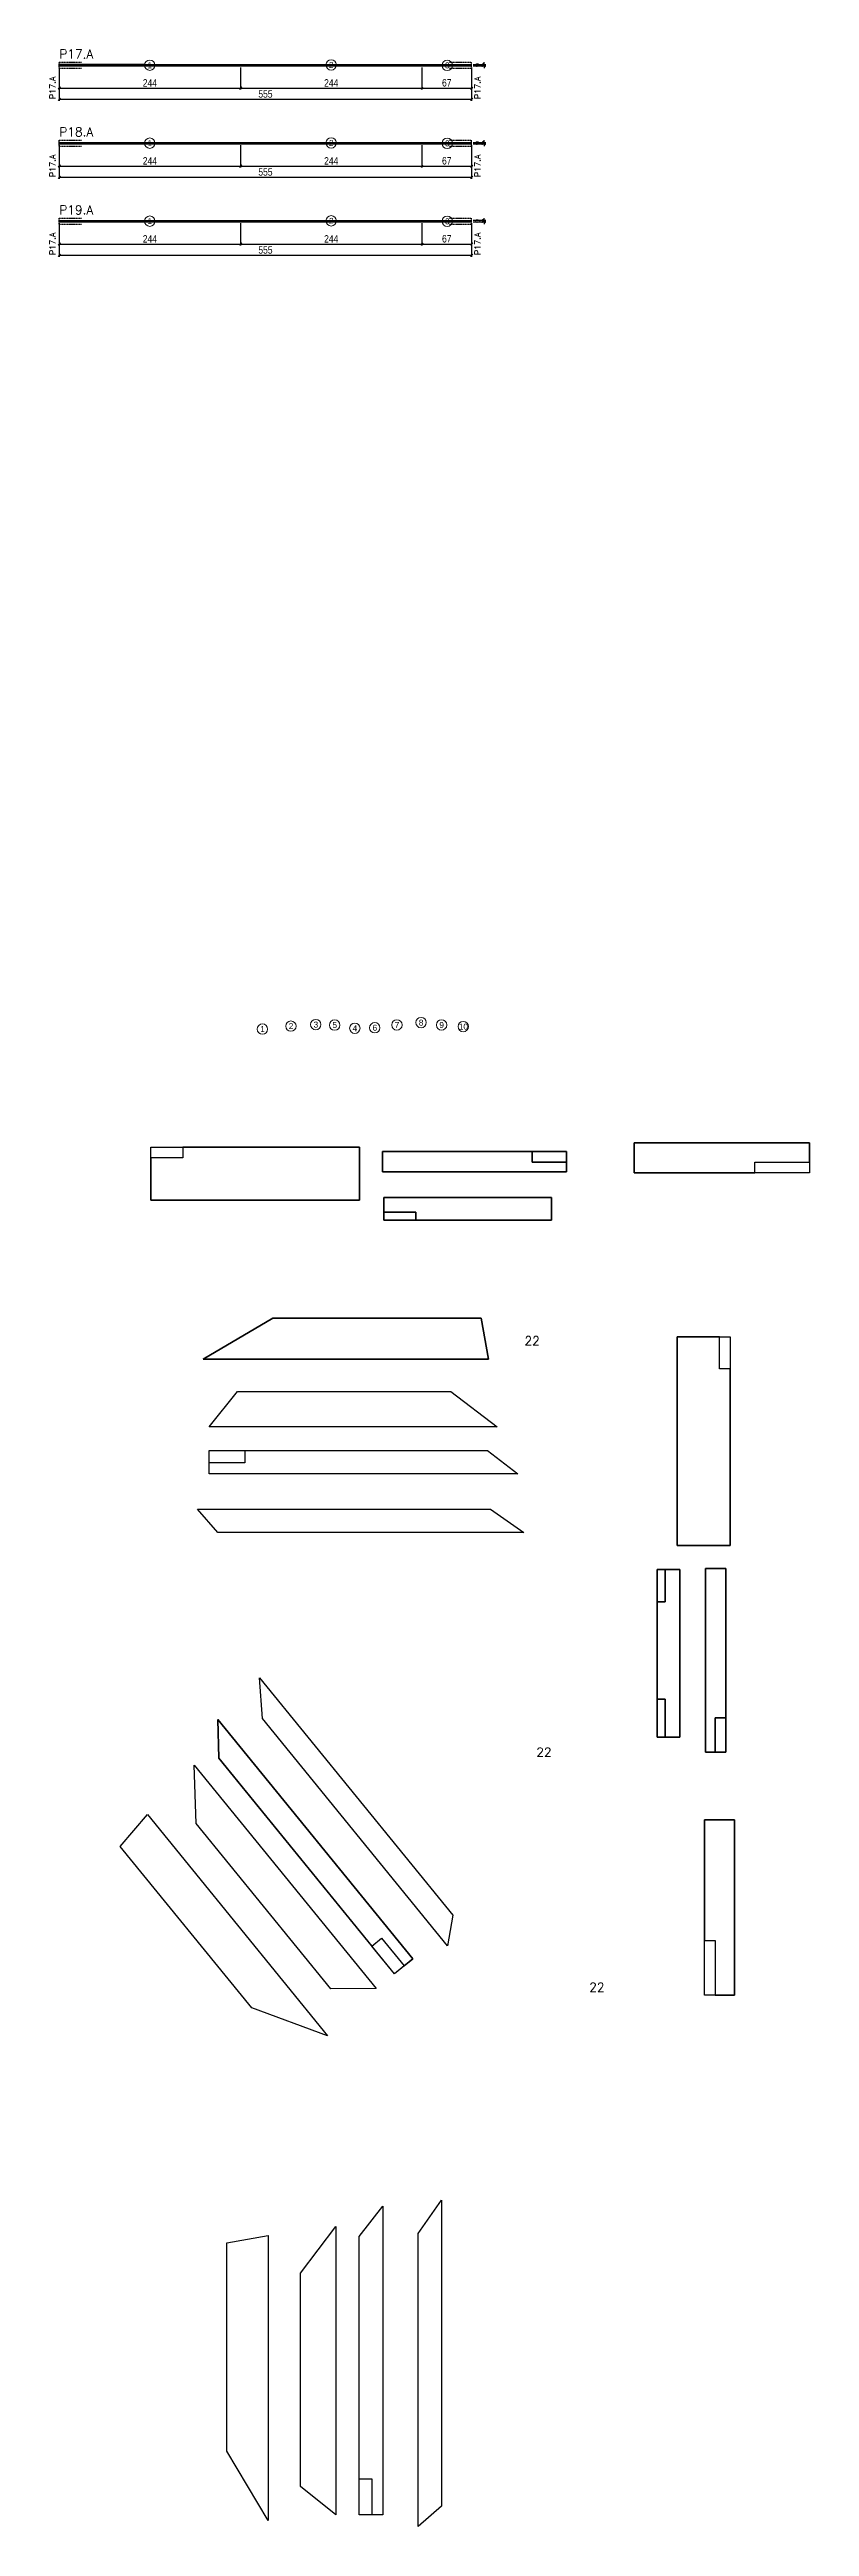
# Model space of a CAD drawing. Extents: x 20827 to 21850, y 13379 to 16714.
import ezdxf
from ezdxf.enums import TextEntityAlignment as Align

# ---------------------------------------------------------------- set-up
doc = ezdxf.new("R2010")
doc.units = 0
doc.linetypes.add('HIDDEN', pattern=[0.375, 0.25, -0.125])
doc.layers.get('0').update_dxf_attribs({"color": 1, "linetype": 'CONTINUOUS'})
doc.layers.get('Defpoints').update_dxf_attribs({"linetype": 'CONTINUOUS'})
for name, color, linetype in [('COTA', 241, 'CONTINUOUS'), ('Painéis', 255, 'CONTINUOUS'), ('SARR_2.2x5', 91, 'CONTINUOUS'), ('SARR_2.2x7', 30, 'CONTINUOUS')]:
    doc.layers.add(name, color=color, linetype=linetype)
doc.layers.add('DIVISAO', color=142, linetype='CONTINUOUS', lineweight=15)
doc.layers.add('NUMERACAO', color=5, linetype='CONTINUOUS', lineweight=15)
doc.styles.add('ARIAL', font='arial.ttf')
doc.styles.add('COTA TECNICA', font='techl___.ttf', dxfattribs={"height": 10})
doc.styles.get("Standard").update_dxf_attribs({"font": 'ROMANS.SHX'})
doc.dimstyles.new('PAINEL', dxfattribs={"dimtxt": 10, "dimasz": 3, "dimexe": 3, "dimexo": 3, "dimgap": 3, "dimtad": 1, "dimdec": 1, "dimzin": 12, "dimdsep": 46, "dimtxsty": 'COTA TECNICA', "dimblk1": 'OBLIQUE', "dimblk2": 'OBLIQUE', "dimsah": 1, "dimcen": 0.9, "dimclrd": 4, "dimclre": 4, "dimclrt": 240, "dimadec": 1, "dimazin": 3, "dimtfac": 1, "dimtdec": 1, "dimtmove": 0, "dimatfit": 3, "dimfxl": 1, "dimtolj": 1, "dimtzin": 12, "dimarcsym": 0})

# ---------------------------------------------------------------- blocks, each defined once
blk = doc.blocks.new('_Oblique')
at = {"color": 0, "linetype": 'ByBlock', "lineweight": -2}
blk.add_line((-0.5, -0.5), (0.5, 0.5), dxfattribs=at)
blk = doc.blocks.new('*D24')
at = {"layer": 'COTA', "color": 4, "linetype": 'Continuous', "lineweight": -2, "transparency": 16777216}
for p, q in [((20840.4, 16689.9), (20840.4, 16659.9)), ((21084.4, 16689.9), (21084.4, 16659.9)), ((20840.4, 16661.9), (21084.4, 16661.9))]:
    blk.add_line(p, q, dxfattribs=at)
at = {"layer": 'Defpoints', "color": 0, "linetype": 'Continuous', "transparency": 16777216}
for p in [(20840.4, 16691.9), (21084.4, 16691.9), (21084.4, 16661.9)]:
    blk.add_point(p, dxfattribs=at)
at = {"layer": 'COTA', "color": 4, "linetype": 'Continuous', "lineweight": -2, "transparency": 16777216, "xscale": 3, "yscale": 3, "zscale": 3, "rotation": 180}
blk.add_blockref('_Oblique', (20840.4, 16661.9), dxfattribs=at)
at = {"layer": 'COTA', "color": 4, "linetype": 'Continuous', "lineweight": -2, "transparency": 16777216, "xscale": 3, "yscale": 3, "zscale": 3}
blk.add_blockref('_Oblique', (21084.4, 16661.9), dxfattribs=at)
at = {"layer": 'COTA', "color": 240, "linetype": 'Continuous', "transparency": 16777216, "insert": (20962.4, 16668.9), "char_height": 10, "attachment_point": 5, "style": 'COTA TECNICA'}
blk.add_mtext('\\A1;244', dxfattribs=at)
blk = doc.blocks.new('*D25')
at = {"layer": 'COTA', "color": 4, "linetype": 'Continuous', "lineweight": -2, "transparency": 16777216}
for p, q in [((21084.4, 16689.9), (21084.4, 16659.9)), ((21328.4, 16689.9), (21328.4, 16659.9)), ((21084.4, 16661.9), (21328.4, 16661.9))]:
    blk.add_line(p, q, dxfattribs=at)
at = {"layer": 'Defpoints', "color": 0, "linetype": 'Continuous', "transparency": 16777216}
for p in [(21084.4, 16691.9), (21328.4, 16691.9), (21328.4, 16661.9)]:
    blk.add_point(p, dxfattribs=at)
at = {"layer": 'COTA', "color": 4, "linetype": 'Continuous', "lineweight": -2, "transparency": 16777216, "xscale": 3, "yscale": 3, "zscale": 3, "rotation": 180}
blk.add_blockref('_Oblique', (21084.4, 16661.9), dxfattribs=at)
at = {"layer": 'COTA', "color": 4, "linetype": 'Continuous', "lineweight": -2, "transparency": 16777216, "xscale": 3, "yscale": 3, "zscale": 3}
blk.add_blockref('_Oblique', (21328.4, 16661.9), dxfattribs=at)
at = {"layer": 'COTA', "color": 240, "linetype": 'Continuous', "transparency": 16777216, "insert": (21206.4, 16668.9), "char_height": 10, "attachment_point": 5, "style": 'COTA TECNICA'}
blk.add_mtext('\\A1;244', dxfattribs=at)
blk = doc.blocks.new('*D26')
at = {"layer": 'COTA', "color": 4, "linetype": 'Continuous', "lineweight": -2, "transparency": 16777216}
for p, q in [((21328.4, 16689.9), (21328.4, 16659.9)), ((21395.4, 16689.9), (21395.4, 16659.9)), ((21328.4, 16661.9), (21395.4, 16661.9))]:
    blk.add_line(p, q, dxfattribs=at)
at = {"layer": 'Defpoints', "color": 0, "linetype": 'Continuous', "transparency": 16777216}
for p in [(21328.4, 16691.9), (21395.4, 16691.9), (21395.4, 16661.9)]:
    blk.add_point(p, dxfattribs=at)
at = {"layer": 'COTA', "color": 4, "linetype": 'Continuous', "lineweight": -2, "transparency": 16777216, "xscale": 3, "yscale": 3, "zscale": 3, "rotation": 180}
blk.add_blockref('_Oblique', (21328.4, 16661.9), dxfattribs=at)
at = {"layer": 'COTA', "color": 4, "linetype": 'Continuous', "lineweight": -2, "transparency": 16777216, "xscale": 3, "yscale": 3, "zscale": 3}
blk.add_blockref('_Oblique', (21395.4, 16661.9), dxfattribs=at)
at = {"layer": 'COTA', "color": 240, "linetype": 'Continuous', "transparency": 16777216, "insert": (21361.9, 16669), "char_height": 10, "attachment_point": 5, "style": 'COTA TECNICA'}
blk.add_mtext('\\A1;67', dxfattribs=at)
blk = doc.blocks.new('*D27')
at = {"layer": 'COTA', "color": 4, "linetype": 'Continuous', "lineweight": -2, "transparency": 16777216}
for p, q in [((20840.4, 16689.9), (20840.4, 16644.9)), ((21395.4, 16689.9), (21395.4, 16644.9)), ((20840.4, 16646.9), (21395.4, 16646.9))]:
    blk.add_line(p, q, dxfattribs=at)
at = {"layer": 'Defpoints', "color": 0, "linetype": 'Continuous', "transparency": 16777216}
for p in [(20840.4, 16691.9), (21395.4, 16691.9), (21395.4, 16646.9)]:
    blk.add_point(p, dxfattribs=at)
at = {"layer": 'COTA', "color": 4, "linetype": 'Continuous', "lineweight": -2, "transparency": 16777216, "xscale": 3, "yscale": 3, "zscale": 3, "rotation": 180}
blk.add_blockref('_Oblique', (20840.4, 16646.9), dxfattribs=at)
at = {"layer": 'COTA', "color": 4, "linetype": 'Continuous', "lineweight": -2, "transparency": 16777216, "xscale": 3, "yscale": 3, "zscale": 3}
blk.add_blockref('_Oblique', (21395.4, 16646.9), dxfattribs=at)
at = {"layer": 'COTA', "color": 240, "linetype": 'Continuous', "transparency": 16777216, "insert": (21117.9, 16654), "char_height": 10, "attachment_point": 5, "style": 'COTA TECNICA'}
blk.add_mtext('\\A1;555', dxfattribs=at)
blk = doc.blocks.new('*D28')
at = {"layer": 'COTA', "color": 4, "linetype": 'Continuous', "lineweight": -2, "transparency": 16777216}
for p, q in [((21397.4, 16693.9), (21414.4, 16693.9)), ((21397.4, 16691.9), (21414.4, 16691.9)), ((21412.4, 16693.9), (21412.4, 16696.9)), ((21412.4, 16691.9), (21412.4, 16693.9)), ((21412.4, 16691.9), (21412.4, 16688.9))]:
    blk.add_line(p, q, dxfattribs=at)
at = {"layer": 'Defpoints', "color": 0, "linetype": 'Continuous', "transparency": 16777216}
for p in [(21395.4, 16693.9), (21395.4, 16691.9), (21412.4, 16693.9)]:
    blk.add_point(p, dxfattribs=at)
at = {"layer": 'COTA', "color": 4, "linetype": 'Continuous', "lineweight": -2, "transparency": 16777216, "xscale": 3, "yscale": 3, "zscale": 3}
for p, rotation in [((21412.4, 16693.9), 270), ((21412.4, 16691.9), 90)]:
    blk.add_blockref('_Oblique', p, dxfattribs=dict(at, rotation=rotation))
at = {"layer": 'COTA', "color": 240, "linetype": 'Continuous', "transparency": 16777216, "insert": (21405.4, 16692.9), "char_height": 10, "attachment_point": 5, "rotation": 90, "style": 'COTA TECNICA'}
blk.add_mtext('\\A1;2', dxfattribs=at)
blk = doc.blocks.new('nf1')
at = {"layer": 'NUMERACAO', "color": 1}
blk.add_circle((-0.2, -0.1), 7, dxfattribs=at)
at = {"layer": 'NUMERACAO', "color": 7, "style": 'ARIAL'}
blk.add_text('1', height=8, dxfattribs=at).set_placement((-0.1, -0.1), align=Align.MIDDLE_CENTER)
blk = doc.blocks.new('nf2')
at = {"layer": 'NUMERACAO', "color": 1}
blk.add_circle((0, 0.3), 7, dxfattribs=at)
at = {"layer": 'NUMERACAO', "color": 7, "style": 'ARIAL'}
blk.add_text('2', height=8, dxfattribs=at).set_placement((0.1, 0.3), align=Align.MIDDLE_CENTER)
blk = doc.blocks.new('nf3')
at = {"layer": 'NUMERACAO', "color": 1}
blk.add_circle((0.7, -0.3), 7, dxfattribs=at)
at = {"layer": 'NUMERACAO', "color": 7, "style": 'ARIAL'}
blk.add_text('3', height=8, dxfattribs=at).set_placement((0.8, -0.3), align=Align.MIDDLE_CENTER)
blk = doc.blocks.new('*D29')
at = {"layer": 'COTA', "color": 4, "linetype": 'Continuous', "lineweight": -2, "transparency": 16777216}
for p, q in [((20840.4, 16584.9), (20840.4, 16554.9)), ((21084.4, 16584.9), (21084.4, 16554.9)), ((20840.4, 16556.9), (21084.4, 16556.9))]:
    blk.add_line(p, q, dxfattribs=at)
at = {"layer": 'Defpoints', "color": 0, "linetype": 'Continuous', "transparency": 16777216}
for p in [(20840.4, 16586.9), (21084.4, 16586.9), (21084.4, 16556.9)]:
    blk.add_point(p, dxfattribs=at)
at = {"layer": 'COTA', "color": 4, "linetype": 'Continuous', "lineweight": -2, "transparency": 16777216, "xscale": 3, "yscale": 3, "zscale": 3, "rotation": 180}
blk.add_blockref('_Oblique', (20840.4, 16556.9), dxfattribs=at)
at = {"layer": 'COTA', "color": 4, "linetype": 'Continuous', "lineweight": -2, "transparency": 16777216, "xscale": 3, "yscale": 3, "zscale": 3}
blk.add_blockref('_Oblique', (21084.4, 16556.9), dxfattribs=at)
at = {"layer": 'COTA', "color": 240, "linetype": 'Continuous', "transparency": 16777216, "insert": (20962.4, 16563.9), "char_height": 10, "attachment_point": 5, "style": 'COTA TECNICA'}
blk.add_mtext('\\A1;244', dxfattribs=at)
blk = doc.blocks.new('*D30')
at = {"layer": 'COTA', "color": 4, "linetype": 'Continuous', "lineweight": -2, "transparency": 16777216}
for p, q in [((21084.4, 16584.9), (21084.4, 16554.9)), ((21328.4, 16584.9), (21328.4, 16554.9)), ((21084.4, 16556.9), (21328.4, 16556.9))]:
    blk.add_line(p, q, dxfattribs=at)
at = {"layer": 'Defpoints', "color": 0, "linetype": 'Continuous', "transparency": 16777216}
for p in [(21084.4, 16586.9), (21328.4, 16586.9), (21328.4, 16556.9)]:
    blk.add_point(p, dxfattribs=at)
at = {"layer": 'COTA', "color": 4, "linetype": 'Continuous', "lineweight": -2, "transparency": 16777216, "xscale": 3, "yscale": 3, "zscale": 3, "rotation": 180}
blk.add_blockref('_Oblique', (21084.4, 16556.9), dxfattribs=at)
at = {"layer": 'COTA', "color": 4, "linetype": 'Continuous', "lineweight": -2, "transparency": 16777216, "xscale": 3, "yscale": 3, "zscale": 3}
blk.add_blockref('_Oblique', (21328.4, 16556.9), dxfattribs=at)
at = {"layer": 'COTA', "color": 240, "linetype": 'Continuous', "transparency": 16777216, "insert": (21206.4, 16563.9), "char_height": 10, "attachment_point": 5, "style": 'COTA TECNICA'}
blk.add_mtext('\\A1;244', dxfattribs=at)
blk = doc.blocks.new('*D31')
at = {"layer": 'COTA', "color": 4, "linetype": 'Continuous', "lineweight": -2, "transparency": 16777216}
for p, q in [((21328.4, 16584.9), (21328.4, 16554.9)), ((21395.4, 16584.9), (21395.4, 16554.9)), ((21328.4, 16556.9), (21395.4, 16556.9))]:
    blk.add_line(p, q, dxfattribs=at)
at = {"layer": 'Defpoints', "color": 0, "linetype": 'Continuous', "transparency": 16777216}
for p in [(21328.4, 16586.9), (21395.4, 16586.9), (21395.4, 16556.9)]:
    blk.add_point(p, dxfattribs=at)
at = {"layer": 'COTA', "color": 4, "linetype": 'Continuous', "lineweight": -2, "transparency": 16777216, "xscale": 3, "yscale": 3, "zscale": 3, "rotation": 180}
blk.add_blockref('_Oblique', (21328.4, 16556.9), dxfattribs=at)
at = {"layer": 'COTA', "color": 4, "linetype": 'Continuous', "lineweight": -2, "transparency": 16777216, "xscale": 3, "yscale": 3, "zscale": 3}
blk.add_blockref('_Oblique', (21395.4, 16556.9), dxfattribs=at)
at = {"layer": 'COTA', "color": 240, "linetype": 'Continuous', "transparency": 16777216, "insert": (21361.9, 16564), "char_height": 10, "attachment_point": 5, "style": 'COTA TECNICA'}
blk.add_mtext('\\A1;67', dxfattribs=at)
blk = doc.blocks.new('*D32')
at = {"layer": 'COTA', "color": 4, "linetype": 'Continuous', "lineweight": -2, "transparency": 16777216}
for p, q in [((20840.4, 16584.9), (20840.4, 16539.9)), ((21395.4, 16584.9), (21395.4, 16539.9)), ((20840.4, 16541.9), (21395.4, 16541.9))]:
    blk.add_line(p, q, dxfattribs=at)
at = {"layer": 'Defpoints', "color": 0, "linetype": 'Continuous', "transparency": 16777216}
for p in [(20840.4, 16586.9), (21395.4, 16586.9), (21395.4, 16541.9)]:
    blk.add_point(p, dxfattribs=at)
at = {"layer": 'COTA', "color": 4, "linetype": 'Continuous', "lineweight": -2, "transparency": 16777216, "xscale": 3, "yscale": 3, "zscale": 3, "rotation": 180}
blk.add_blockref('_Oblique', (20840.4, 16541.9), dxfattribs=at)
at = {"layer": 'COTA', "color": 4, "linetype": 'Continuous', "lineweight": -2, "transparency": 16777216, "xscale": 3, "yscale": 3, "zscale": 3}
blk.add_blockref('_Oblique', (21395.4, 16541.9), dxfattribs=at)
at = {"layer": 'COTA', "color": 240, "linetype": 'Continuous', "transparency": 16777216, "insert": (21117.9, 16549), "char_height": 10, "attachment_point": 5, "style": 'COTA TECNICA'}
blk.add_mtext('\\A1;555', dxfattribs=at)
blk = doc.blocks.new('*D33')
at = {"layer": 'COTA', "color": 4, "linetype": 'Continuous', "lineweight": -2, "transparency": 16777216}
for p, q in [((21397.4, 16588.9), (21414.4, 16588.9)), ((21397.4, 16586.9), (21414.4, 16586.9)), ((21412.4, 16588.9), (21412.4, 16591.9)), ((21412.4, 16586.9), (21412.4, 16588.9)), ((21412.4, 16586.9), (21412.4, 16583.9))]:
    blk.add_line(p, q, dxfattribs=at)
at = {"layer": 'Defpoints', "color": 0, "linetype": 'Continuous', "transparency": 16777216}
for p in [(21395.4, 16588.9), (21395.4, 16586.9), (21412.4, 16588.9)]:
    blk.add_point(p, dxfattribs=at)
at = {"layer": 'COTA', "color": 4, "linetype": 'Continuous', "lineweight": -2, "transparency": 16777216, "xscale": 3, "yscale": 3, "zscale": 3}
for p, rotation in [((21412.4, 16588.9), 270), ((21412.4, 16586.9), 90)]:
    blk.add_blockref('_Oblique', p, dxfattribs=dict(at, rotation=rotation))
at = {"layer": 'COTA', "color": 240, "linetype": 'Continuous', "transparency": 16777216, "insert": (21405.4, 16587.9), "char_height": 10, "attachment_point": 5, "rotation": 90, "style": 'COTA TECNICA'}
blk.add_mtext('\\A1;2', dxfattribs=at)
blk = doc.blocks.new('*D34')
at = {"layer": 'COTA', "color": 4, "linetype": 'Continuous', "lineweight": -2, "transparency": 16777216}
for p, q in [((20840.4, 16479.9), (20840.4, 16449.9)), ((21084.4, 16479.9), (21084.4, 16449.9)), ((20840.4, 16451.9), (21084.4, 16451.9))]:
    blk.add_line(p, q, dxfattribs=at)
at = {"layer": 'Defpoints', "color": 0, "linetype": 'Continuous', "transparency": 16777216}
for p in [(20840.4, 16481.9), (21084.4, 16481.9), (21084.4, 16451.9)]:
    blk.add_point(p, dxfattribs=at)
at = {"layer": 'COTA', "color": 4, "linetype": 'Continuous', "lineweight": -2, "transparency": 16777216, "xscale": 3, "yscale": 3, "zscale": 3, "rotation": 180}
blk.add_blockref('_Oblique', (20840.4, 16451.9), dxfattribs=at)
at = {"layer": 'COTA', "color": 4, "linetype": 'Continuous', "lineweight": -2, "transparency": 16777216, "xscale": 3, "yscale": 3, "zscale": 3}
blk.add_blockref('_Oblique', (21084.4, 16451.9), dxfattribs=at)
at = {"layer": 'COTA', "color": 240, "linetype": 'Continuous', "transparency": 16777216, "insert": (20962.4, 16458.9), "char_height": 10, "attachment_point": 5, "style": 'COTA TECNICA'}
blk.add_mtext('\\A1;244', dxfattribs=at)
blk = doc.blocks.new('*D35')
at = {"layer": 'COTA', "color": 4, "linetype": 'Continuous', "lineweight": -2, "transparency": 16777216}
for p, q in [((21084.4, 16479.9), (21084.4, 16449.9)), ((21328.4, 16479.9), (21328.4, 16449.9)), ((21084.4, 16451.9), (21328.4, 16451.9))]:
    blk.add_line(p, q, dxfattribs=at)
at = {"layer": 'Defpoints', "color": 0, "linetype": 'Continuous', "transparency": 16777216}
for p in [(21084.4, 16481.9), (21328.4, 16481.9), (21328.4, 16451.9)]:
    blk.add_point(p, dxfattribs=at)
at = {"layer": 'COTA', "color": 4, "linetype": 'Continuous', "lineweight": -2, "transparency": 16777216, "xscale": 3, "yscale": 3, "zscale": 3, "rotation": 180}
blk.add_blockref('_Oblique', (21084.4, 16451.9), dxfattribs=at)
at = {"layer": 'COTA', "color": 4, "linetype": 'Continuous', "lineweight": -2, "transparency": 16777216, "xscale": 3, "yscale": 3, "zscale": 3}
blk.add_blockref('_Oblique', (21328.4, 16451.9), dxfattribs=at)
at = {"layer": 'COTA', "color": 240, "linetype": 'Continuous', "transparency": 16777216, "insert": (21206.4, 16458.9), "char_height": 10, "attachment_point": 5, "style": 'COTA TECNICA'}
blk.add_mtext('\\A1;244', dxfattribs=at)
blk = doc.blocks.new('*D36')
at = {"layer": 'COTA', "color": 4, "linetype": 'Continuous', "lineweight": -2, "transparency": 16777216}
for p, q in [((21328.4, 16479.9), (21328.4, 16449.9)), ((21395.4, 16479.9), (21395.4, 16449.9)), ((21328.4, 16451.9), (21395.4, 16451.9))]:
    blk.add_line(p, q, dxfattribs=at)
at = {"layer": 'Defpoints', "color": 0, "linetype": 'Continuous', "transparency": 16777216}
for p in [(21328.4, 16481.9), (21395.4, 16481.9), (21395.4, 16451.9)]:
    blk.add_point(p, dxfattribs=at)
at = {"layer": 'COTA', "color": 4, "linetype": 'Continuous', "lineweight": -2, "transparency": 16777216, "xscale": 3, "yscale": 3, "zscale": 3, "rotation": 180}
blk.add_blockref('_Oblique', (21328.4, 16451.9), dxfattribs=at)
at = {"layer": 'COTA', "color": 4, "linetype": 'Continuous', "lineweight": -2, "transparency": 16777216, "xscale": 3, "yscale": 3, "zscale": 3}
blk.add_blockref('_Oblique', (21395.4, 16451.9), dxfattribs=at)
at = {"layer": 'COTA', "color": 240, "linetype": 'Continuous', "transparency": 16777216, "insert": (21361.9, 16459), "char_height": 10, "attachment_point": 5, "style": 'COTA TECNICA'}
blk.add_mtext('\\A1;67', dxfattribs=at)
blk = doc.blocks.new('*D37')
at = {"layer": 'COTA', "color": 4, "linetype": 'Continuous', "lineweight": -2, "transparency": 16777216}
for p, q in [((20840.4, 16479.9), (20840.4, 16434.9)), ((21395.4, 16479.9), (21395.4, 16434.9)), ((20840.4, 16436.9), (21395.4, 16436.9))]:
    blk.add_line(p, q, dxfattribs=at)
at = {"layer": 'Defpoints', "color": 0, "linetype": 'Continuous', "transparency": 16777216}
for p in [(20840.4, 16481.9), (21395.4, 16481.9), (21395.4, 16436.9)]:
    blk.add_point(p, dxfattribs=at)
at = {"layer": 'COTA', "color": 4, "linetype": 'Continuous', "lineweight": -2, "transparency": 16777216, "xscale": 3, "yscale": 3, "zscale": 3, "rotation": 180}
blk.add_blockref('_Oblique', (20840.4, 16436.9), dxfattribs=at)
at = {"layer": 'COTA', "color": 4, "linetype": 'Continuous', "lineweight": -2, "transparency": 16777216, "xscale": 3, "yscale": 3, "zscale": 3}
blk.add_blockref('_Oblique', (21395.4, 16436.9), dxfattribs=at)
at = {"layer": 'COTA', "color": 240, "linetype": 'Continuous', "transparency": 16777216, "insert": (21117.9, 16444), "char_height": 10, "attachment_point": 5, "style": 'COTA TECNICA'}
blk.add_mtext('\\A1;555', dxfattribs=at)
blk = doc.blocks.new('*D38')
at = {"layer": 'COTA', "color": 4, "linetype": 'Continuous', "lineweight": -2, "transparency": 16777216}
for p, q in [((21397.4, 16483.9), (21414.4, 16483.9)), ((21397.4, 16481.9), (21414.4, 16481.9)), ((21412.4, 16483.9), (21412.4, 16486.9)), ((21412.4, 16481.9), (21412.4, 16483.9)), ((21412.4, 16481.9), (21412.4, 16478.9))]:
    blk.add_line(p, q, dxfattribs=at)
at = {"layer": 'Defpoints', "color": 0, "linetype": 'Continuous', "transparency": 16777216}
for p in [(21395.4, 16483.9), (21395.4, 16481.9), (21412.4, 16483.9)]:
    blk.add_point(p, dxfattribs=at)
at = {"layer": 'COTA', "color": 4, "linetype": 'Continuous', "lineweight": -2, "transparency": 16777216, "xscale": 3, "yscale": 3, "zscale": 3}
for p, rotation in [((21412.4, 16483.9), 270), ((21412.4, 16481.9), 90)]:
    blk.add_blockref('_Oblique', p, dxfattribs=dict(at, rotation=rotation))
at = {"layer": 'COTA', "color": 240, "linetype": 'Continuous', "transparency": 16777216, "insert": (21405.4, 16482.9), "char_height": 10, "attachment_point": 5, "rotation": 90, "style": 'COTA TECNICA'}
blk.add_mtext('\\A1;2', dxfattribs=at)

msp = doc.modelspace()

# ---------------------------------------------------------------- linework, layer by layer
at = {"layer": 'COTA', "linetype": 'Continuous'}
msp.add_lwpolyline([(20955.27, 16693.88), (20840.38, 16693.88), (20840.38, 16691.88), (20870.38, 16691.88), (20955.24, 16691.88, -0.0324288), (20955.18, 16692.78, -0.0392833)], format="xyb", close=True, dxfattribs=at)
msp.add_lwpolyline([(20955.27, 16693.88), (20840.38, 16693.88), (20840.38, 16691.88), (20870.38, 16691.88), (20955.24, 16691.88, -0.0324288), (20955.18, 16692.78, -0.0392833)], format="xyb", close=True, dxfattribs=at)
for points in [[(20963.53, 15235.99), (21244.61, 15235.99), (21244.61, 15164.62), (20963.53, 15164.62)], [(20963.53, 15235.99), (21006.53, 15235.99), (21006.53, 15221.52), (20963.53, 15221.52)], [(21244.61, 15235.99), (21006.53, 15235.99), (21006.53, 15221.52), (20963.53, 15221.52), (20963.53, 15164.62), (21244.61, 15164.62)], [(21244.61, 15235.99), (21006.53, 15235.99), (21006.53, 15221.52), (20963.53, 15221.52), (20963.53, 15164.62), (21244.61, 15164.62)], [(21244.61, 15235.99), (21006.53, 15235.99), (21006.53, 15221.52), (20963.53, 15221.52), (20963.53, 15164.62), (21244.61, 15164.62)], [(21275.62, 15230.19), (21523.01, 15230.19), (21523.01, 15202.72), (21275.62, 15202.72)], [(21476.71, 15230.19), (21275.62, 15230.19), (21275.62, 15202.72), (21523.01, 15202.72), (21523.01, 15215.73), (21476.71, 15215.73)], [(21476.71, 15230.19), (21275.62, 15230.19), (21275.62, 15202.72), (21523.01, 15202.72), (21523.01, 15215.73), (21476.71, 15215.73)], [(21523.01, 15215.73), (21476.71, 15215.73), (21476.71, 15230.19), (21275.62, 15230.19), (21275.62, 15202.72), (21523.01, 15202.72)], [(21523.01, 15230.19), (21476.71, 15230.19), (21476.71, 15215.73), (21523.01, 15215.73)], [(21614.15, 15241.76), (21849.96, 15241.76), (21849.96, 15201.28), (21614.15, 15201.28)], [(21849.96, 15241.76), (21614.15, 15241.76), (21614.15, 15201.28), (21776.5, 15201.28), (21776.5, 15215.61), (21849.96, 15215.61)], [(21849.96, 15241.76), (21614.15, 15241.76), (21614.15, 15201.28), (21776.5, 15201.28), (21776.5, 15215.61), (21849.96, 15215.61)], [(21849.96, 15241.76), (21614.15, 15241.76), (21614.15, 15201.28), (21776.5, 15201.28), (21776.5, 15215.61), (21849.96, 15215.61)], [(21849.96, 15241.76), (21614.15, 15241.76), (21614.15, 15201.28), (21776.5, 15201.28), (21776.5, 15215.61), (21849.96, 15215.61)], [(21776.5, 15215.61), (21849.96, 15215.61), (21849.96, 15241.76), (21614.15, 15241.76), (21614.15, 15201.28), (21776.5, 15201.28)], [(21776.5, 15215.61), (21849.96, 15215.61), (21849.96, 15241.76), (21614.15, 15241.76), (21614.15, 15201.28), (21776.5, 15201.28)], [(21849.96, 15241.76), (21614.15, 15241.76), (21614.15, 15201.28), (21776.5, 15201.28), (21776.5, 15215.61), (21849.96, 15215.61)], [(21849.96, 15241.76), (21614.15, 15241.76), (21614.15, 15201.28), (21776.5, 15201.28), (21776.5, 15215.61), (21849.96, 15215.61)], [(21849.96, 15241.76), (21614.15, 15241.76), (21614.15, 15201.28), (21776.5, 15201.28), (21776.5, 15215.61), (21849.96, 15215.61)], [(21849.96, 15201.28), (21776.5, 15201.28), (21776.5, 15215.61), (21849.96, 15215.61)], [(21277.06, 15168.02), (21502.75, 15168.02), (21502.75, 15137.66), (21277.06, 15137.66)], [(21502.75, 15168.02), (21277.06, 15168.02), (21277.06, 15148.54), (21320.34, 15148.54), (21320.34, 15137.66), (21502.75, 15137.66)], [(21502.75, 15168.02), (21277.06, 15168.02), (21277.06, 15148.54), (21320.34, 15148.54), (21320.34, 15137.66), (21502.75, 15137.66)], [(21277.06, 15137.66), (21320.34, 15137.66), (21320.34, 15148.54), (21277.06, 15148.54)], [(21127.63, 15005.58), (21408.06, 15005.58), (21418.06, 14950.2), (21034.15, 14950.2)], [(21408.06, 15005.58), (21127.63, 15005.58), (21034.15, 14950.2), (21418.06, 14950.2)], [(21408.06, 15005.58), (21127.63, 15005.58), (21034.15, 14950.2), (21418.06, 14950.2)], [(21408.06, 15005.58), (21127.63, 15005.58), (21034.15, 14950.2), (21418.06, 14950.2)], [(21743.41, 14980.57), (21743.41, 14699.48), (21672.04, 14699.48), (21672.04, 14980.57)], [(21743.41, 14699.48), (21743.41, 14937.57), (21728.93, 14937.57), (21728.93, 14980.57), (21672.04, 14980.57), (21672.04, 14699.48)], [(21743.41, 14699.48), (21743.41, 14937.57), (21728.93, 14937.57), (21728.93, 14980.57), (21672.04, 14980.57), (21672.04, 14699.48)], [(21743.41, 14699.48), (21743.41, 14937.57), (21728.93, 14937.57), (21728.93, 14980.57), (21672.04, 14980.57), (21672.04, 14699.48)], [(21743.41, 14937.57), (21728.93, 14937.57), (21728.93, 14980.57), (21672.04, 14980.57), (21672.04, 14699.48), (21743.41, 14699.48)], [(21743.41, 14937.57), (21728.93, 14937.57), (21728.93, 14980.57), (21672.04, 14980.57), (21672.04, 14699.48), (21743.41, 14699.48)], [(21743.41, 14937.57), (21728.93, 14937.57), (21728.93, 14980.57), (21672.04, 14980.57), (21672.04, 14699.48), (21743.41, 14699.48)], [(21743.41, 14980.57), (21743.41, 14937.57), (21728.93, 14937.57), (21728.93, 14980.57)], [(21080.2, 14906.7), (21367.36, 14906.7), (21429.94, 14859.24), (21042.07, 14859.24)], [(21042.07, 14827.59), (21416.57, 14827.59), (21457.64, 14795.95), (21042.07, 14795.95)], [(21042.07, 14827.59), (21090.16, 14827.59), (21090.16, 14810.64), (21042.07, 14810.64)], [(21026.24, 14748.49), (21420.58, 14748.49), (21465.56, 14716.85), (21053.62, 14716.85)], [(21675.44, 14667.03), (21675.44, 14441.34), (21645.08, 14441.34), (21645.08, 14667.03)], [(21645.08, 14667.03), (21645.08, 14623.75), (21655.96, 14623.75), (21655.96, 14667.03)], [(21675.44, 14441.34), (21675.44, 14667.03), (21655.96, 14667.03), (21655.96, 14623.75), (21645.08, 14623.75), (21645.08, 14441.34)], [(21675.44, 14441.34), (21675.44, 14667.03), (21655.96, 14667.03), (21655.96, 14623.75), (21645.08, 14623.75), (21645.08, 14441.34)], [(21675.44, 14667.03), (21655.96, 14667.03), (21655.96, 14623.75), (21645.08, 14623.75), (21645.08, 14441.34), (21675.44, 14441.34)], [(21675.44, 14667.03), (21655.96, 14667.03), (21655.96, 14623.75), (21645.08, 14623.75), (21645.08, 14492.55), (21655.76, 14492.55), (21655.76, 14441.34), (21675.44, 14441.34)], [(21675.44, 14667.03), (21655.96, 14667.03), (21655.96, 14623.75), (21645.08, 14623.75), (21645.08, 14492.55), (21655.76, 14492.55), (21655.76, 14441.34), (21675.44, 14441.34)], [(21675.44, 14667.03), (21655.96, 14667.03), (21655.96, 14623.75), (21645.08, 14623.75), (21645.08, 14492.55), (21655.76, 14492.55), (21655.76, 14441.34), (21675.44, 14441.34)], [(21675.44, 14667.03), (21655.96, 14667.03), (21655.96, 14623.75), (21645.08, 14623.75), (21645.08, 14492.55), (21655.76, 14492.55), (21655.76, 14441.34), (21675.44, 14441.34)], [(21675.44, 14667.03), (21655.96, 14667.03), (21655.96, 14623.75), (21645.08, 14623.75), (21645.08, 14492.55), (21655.76, 14492.55), (21655.76, 14441.34), (21675.44, 14441.34)], [(21737.61, 14668.48), (21737.61, 14421.09), (21710.14, 14421.09), (21710.14, 14668.48)], [(21737.61, 14467.38), (21737.61, 14668.48), (21710.14, 14668.48), (21710.14, 14421.09), (21723.15, 14421.09), (21723.15, 14467.38)], [(21737.61, 14467.38), (21737.61, 14668.48), (21710.14, 14668.48), (21710.14, 14421.09), (21723.15, 14421.09), (21723.15, 14467.38)], [(21737.61, 14668.48), (21710.14, 14668.48), (21710.14, 14421.09), (21723.15, 14421.09), (21723.15, 14467.38), (21737.61, 14467.38)], [(21737.61, 14668.48), (21710.14, 14668.48), (21710.14, 14421.09), (21723.15, 14421.09), (21723.15, 14467.38), (21737.61, 14467.38)], [(21737.61, 14668.48), (21710.14, 14668.48), (21710.14, 14421.09), (21723.15, 14421.09), (21723.15, 14467.38), (21737.61, 14467.38)], [(21737.61, 14668.48), (21710.14, 14668.48), (21710.14, 14421.09), (21723.15, 14421.09), (21723.15, 14467.38), (21737.61, 14467.38)], [(21737.61, 14668.48), (21710.14, 14668.48), (21710.14, 14421.09), (21723.15, 14421.09), (21723.15, 14467.38), (21737.61, 14467.38)], [(21362.82, 14160.49), (21113.93, 14466.36), (21110.08, 14521.21), (21370.08, 14201.7)], [(21645.08, 14441.34), (21655.76, 14441.34), (21655.76, 14492.55), (21645.08, 14492.55)], [(21291.47, 14122.84), (21055.1, 14413.32), (21053.72, 14465.15), (21316.02, 14142.81)], [(21053.72, 14465.15), (21055.1, 14413.32), (21261.12, 14160.14), (21274.27, 14170.85), (21304.63, 14133.54), (21316.02, 14142.81)], [(21053.72, 14465.15), (21055.1, 14413.32), (21261.12, 14160.14), (21274.27, 14170.85), (21304.63, 14133.54), (21316.02, 14142.81)], [(21737.61, 14421.09), (21737.61, 14467.38), (21723.15, 14467.38), (21723.15, 14421.09)], [(21206.05, 14102.49), (21024.81, 14325.22), (21022.12, 14403.72), (21266.93, 14102.87)], [(21099.42, 14076.87), (20922.42, 14294.39), (20959.06, 14337.09), (21201.37, 14039.31)], [(21749.17, 14329.95), (21749.17, 14094.13), (21708.69, 14094.13), (21708.69, 14329.95)], [(21749.17, 14094.13), (21749.17, 14329.95), (21708.69, 14329.95), (21708.69, 14167.6), (21723.03, 14167.6), (21723.03, 14094.13)], [(21749.17, 14094.13), (21749.17, 14329.95), (21708.69, 14329.95), (21708.69, 14167.6), (21723.03, 14167.6), (21723.03, 14094.13)], [(21749.17, 14329.95), (21708.69, 14329.95), (21708.69, 14167.6), (21723.03, 14167.6), (21723.03, 14094.13), (21749.17, 14094.13)], [(21291.47, 14122.84), (21261.12, 14160.14), (21274.27, 14170.85), (21304.63, 14133.54)], [(21708.69, 14094.13), (21708.69, 14167.6), (21723.03, 14167.6), (21723.03, 14094.13)], [(21244.09, 13394.42), (21244.09, 13768.93), (21275.73, 13809.99), (21275.73, 13394.42)], [(21323.2, 13378.59), (21323.2, 13772.93), (21354.84, 13817.91), (21354.84, 13405.97)], [(21164.99, 13432.56), (21164.99, 13719.71), (21212.45, 13782.29), (21212.45, 13394.42)], [(21066.11, 13479.98), (21066.11, 13760.42), (21121.48, 13770.42), (21121.48, 13386.51)], [(21244.09, 13394.42), (21244.09, 13442.51), (21261.05, 13442.51), (21261.05, 13394.42)]]:
    msp.add_lwpolyline(points, close=True, dxfattribs=at)
at = {"layer": 'NUMERACAO', "color": 1}
for centre in [(21327.25, 15403.57), (21113.82, 15394.93), (21152.2, 15398.86), (21185.57, 15400.88), (21211.06, 15400.3), (21238.17, 15396.02), (21265.01, 15396.74), (21294.83, 15400.39), (21354.89, 15400.39), (21384.12, 15398.26)]:
    msp.add_circle(centre, 7, dxfattribs=at)
at = {"layer": 'Painéis', "linetype": 'Continuous'}
for points in [[(20840.38, 16691.88), (20840.38, 16693.88)], [(20840.38, 16693.88), (21084.38, 16693.88)], [(20840.38, 16691.88), (21084.38, 16691.88)], [(21084.38, 16691.88), (21084.38, 16693.88)], [(21084.38, 16693.88), (21328.38, 16693.88)], [(21084.38, 16691.88), (21328.38, 16691.88)], [(21328.38, 16691.88), (21328.38, 16693.88)], [(21328.38, 16693.88), (21395.38, 16693.88)], [(21328.38, 16691.88), (21395.38, 16691.88)], [(21395.38, 16691.88), (21395.38, 16693.88)], [(21395.38, 16691.88), (21395.38, 16693.88)], [(20840.38, 16586.88), (20840.38, 16588.88)], [(20840.38, 16588.88), (21084.38, 16588.88)], [(20840.38, 16586.88), (21084.38, 16586.88)], [(21084.38, 16586.88), (21084.38, 16588.88)], [(21084.38, 16588.88), (21328.38, 16588.88)], [(21084.38, 16586.88), (21328.38, 16586.88)], [(21328.38, 16586.88), (21328.38, 16588.88)], [(21328.38, 16588.88), (21395.38, 16588.88)], [(21328.38, 16586.88), (21395.38, 16586.88)], [(21395.38, 16586.88), (21395.38, 16588.88)], [(21395.38, 16586.88), (21395.38, 16588.88)], [(20840.38, 16481.88), (20840.38, 16483.88)], [(20840.38, 16483.88), (21084.38, 16483.88)], [(20840.38, 16481.88), (21084.38, 16481.88)], [(21084.38, 16481.88), (21084.38, 16483.88)], [(21084.38, 16483.88), (21328.38, 16483.88)], [(21084.38, 16481.88), (21328.38, 16481.88)], [(21328.38, 16481.88), (21328.38, 16483.88)], [(21328.38, 16483.88), (21395.38, 16483.88)], [(21328.38, 16481.88), (21395.38, 16481.88)], [(21395.38, 16481.88), (21395.38, 16483.88)], [(21395.38, 16481.88), (21395.38, 16483.88)]]:
    msp.add_lwpolyline(points, dxfattribs=at)
at = {"layer": 'SARR_2.2x5', "linetype": 'HIDDEN'}
for points in [[(20840.38, 16696.88), (20870.38, 16696.88)], [(20840.38, 16688.88), (20840.38, 16696.88)], [(20840.38, 16693.88), (20870.38, 16693.88)], [(20840.38, 16691.88), (20870.38, 16691.88)], [(20840.38, 16688.88), (20870.38, 16688.88)], [(21365.38, 16696.88), (21395.38, 16696.88)], [(21365.38, 16693.88), (21395.38, 16693.88)], [(21365.38, 16691.88), (21395.38, 16691.88)], [(21365.38, 16688.88), (21395.38, 16688.88)], [(21395.38, 16688.88), (21395.38, 16696.88)], [(20840.38, 16591.88), (20870.38, 16591.88)], [(20840.38, 16583.88), (20840.38, 16591.88)], [(20840.38, 16588.88), (20870.38, 16588.88)], [(20840.38, 16586.88), (20870.38, 16586.88)], [(20840.38, 16583.88), (20870.38, 16583.88)], [(21365.38, 16591.88), (21395.38, 16591.88)], [(21365.38, 16588.88), (21395.38, 16588.88)], [(21365.38, 16586.88), (21395.38, 16586.88)], [(21365.38, 16583.88), (21395.38, 16583.88)], [(21395.38, 16583.88), (21395.38, 16591.88)], [(20840.38, 16486.88), (20870.38, 16486.88)], [(20840.38, 16478.88), (20840.38, 16486.88)], [(20840.38, 16483.88), (20870.38, 16483.88)], [(20840.38, 16481.88), (20870.38, 16481.88)], [(20840.38, 16478.88), (20870.38, 16478.88)], [(21365.38, 16486.88), (21395.38, 16486.88)], [(21365.38, 16483.88), (21395.38, 16483.88)], [(21365.38, 16481.88), (21395.38, 16481.88)], [(21365.38, 16478.88), (21395.38, 16478.88)], [(21395.38, 16478.88), (21395.38, 16486.88)]]:
    msp.add_lwpolyline(points, dxfattribs=at)
at = {"layer": 'SARR_2.2x7', "linetype": 'Continuous'}
msp.add_lwpolyline([(21408.06, 15005.58), (21127.63, 15005.58), (21034.15, 14950.2), (21418.06, 14950.2)], close=True, dxfattribs=at)

# ---------------------------------------------------------------- block references
at = {"layer": 'COTA', "linetype": 'Continuous'}
for name, p in [('nf1', (20962.38, 16692.88)), ('nf2', (21206.38, 16692.88)), ('nf3', (21361.88, 16692.88)), ('nf1', (20962.38, 16587.88)), ('nf2', (21206.38, 16587.88)), ('nf3', (21361.88, 16587.88)), ('nf1', (20962.38, 16482.88)), ('nf2', (21206.38, 16482.88)), ('nf3', (21361.88, 16482.88))]:
    msp.add_blockref(name, p, dxfattribs=at)

# ---------------------------------------------------------------- texts
at = {"linetype": 'Continuous'}
for s, p in [('P17.A', (20840.38, 16701.88)), ('P18.A', (20840.38, 16596.88)), ('P19.A', (20840.38, 16491.88)), ('22', (21466.53, 14969.16)), ('22', (21482.37, 14415.23)), ('22', (21553.63, 14098.7))]:
    msp.add_text(s, height=12, dxfattribs=at).set_placement(p)
at = {"layer": 'DIVISAO', "linetype": 'Continuous'}
for p in [(20835.38, 16646.88), (21407.38, 16646.88), (20835.38, 16541.88), (21407.38, 16541.88), (20835.38, 16436.88), (21407.38, 16436.88)]:
    msp.add_text('P17.A', height=8, rotation=90, dxfattribs=at).set_placement(p)
at = {"layer": 'NUMERACAO', "color": 7, "style": 'ARIAL'}
for s, p in [('1', (21113.96, 15394.93)), ('2', (21152.33, 15398.86)), ('3', (21185.71, 15400.88)), ('5', (21211.19, 15400.3)), ('4', (21238.31, 15396.02)), ('6', (21265.15, 15396.74)), ('7', (21294.96, 15400.39)), ('8', (21327.38, 15403.57)), ('9', (21355.02, 15400.39)), ('10', (21384.26, 15398.26))]:
    msp.add_text(s, height=8, dxfattribs=at).set_placement(p, align=Align.MIDDLE_CENTER)

# ---------------------------------------------------------------- dimensions: what is measured, and where the dimension line sits
at = {"layer": 'COTA', "linetype": 'Continuous'}
for base, p1, p2, picture, middle in [((21084.38, 16661.88), (20840.38, 16691.88), (21084.38, 16691.88), '*D24', (20962.38, 16668.95)), ((21395.38, 16646.88), (20840.38, 16691.88), (21395.38, 16691.88), '*D27', (21117.88, 16653.98)), ((21328.38, 16661.88), (21084.38, 16691.88), (21328.38, 16691.88), '*D25', (21206.38, 16668.95)), ((21395.38, 16661.88), (21328.38, 16691.88), (21395.38, 16691.88), '*D26', (21361.88, 16668.98)), ((21084.38, 16556.88), (20840.38, 16586.88), (21084.38, 16586.88), '*D29', (20962.38, 16563.95)), ((21395.38, 16541.88), (20840.38, 16586.88), (21395.38, 16586.88), '*D32', (21117.88, 16548.98)), ((21328.38, 16556.88), (21084.38, 16586.88), (21328.38, 16586.88), '*D30', (21206.38, 16563.95)), ((21395.38, 16556.88), (21328.38, 16586.88), (21395.38, 16586.88), '*D31', (21361.88, 16563.98)), ((21084.38, 16451.88), (20840.38, 16481.88), (21084.38, 16481.88), '*D34', (20962.38, 16458.95)), ((21395.38, 16436.88), (20840.38, 16481.88), (21395.38, 16481.88), '*D37', (21117.88, 16443.98)), ((21328.38, 16451.88), (21084.38, 16481.88), (21328.38, 16481.88), '*D35', (21206.38, 16458.95)), ((21395.38, 16451.88), (21328.38, 16481.88), (21395.38, 16481.88), '*D36', (21361.88, 16458.98))]:
    dim = msp.add_linear_dim(base=base, p1=p1, p2=p2, dimstyle='PAINEL', override={"dimexe": 2, "dimexo": 2, "dimgap": 2, "dimadec": 8, "dimtix": 1, "dimatfit": 2, "dimldrblk": 'Oblique'}, dxfattribs=at)
    dim.commit()
    dim.dimension.update_dxf_attribs({"geometry": picture, "text_midpoint": middle})
for base, p1, p2, picture, middle in [((21412.38, 16693.88), (21395.38, 16691.88), (21395.38, 16693.88), '*D28', (21405.38, 16692.88)), ((21412.38, 16588.88), (21395.38, 16586.88), (21395.38, 16588.88), '*D33', (21405.38, 16587.88)), ((21412.38, 16483.88), (21395.38, 16481.88), (21395.38, 16483.88), '*D38', (21405.38, 16482.88))]:
    dim = msp.add_linear_dim(base=base, p1=p1, p2=p2, angle=90, dimstyle='PAINEL', override={"dimexe": 2, "dimexo": 2, "dimgap": 2, "dimadec": 8, "dimtix": 1, "dimatfit": 2, "dimldrblk": 'Oblique'}, dxfattribs=at)
    dim.commit()
    dim.dimension.update_dxf_attribs({"geometry": picture, "text_midpoint": middle})

doc.saveas('drawing.dxf')
